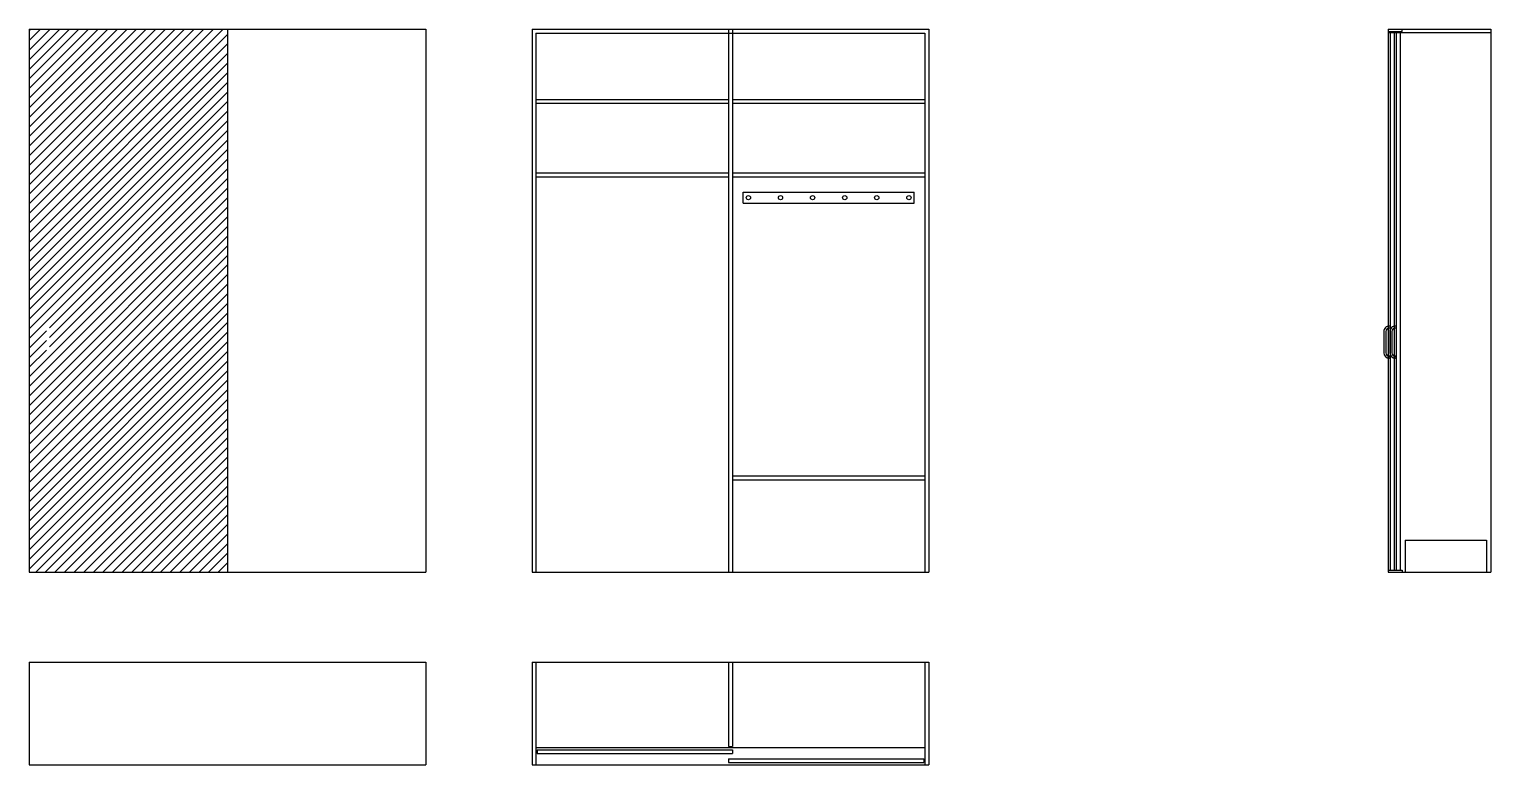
# Model space of a CAD drawing. Header units: millimetres. Extents: x 1764 to 3612, y -931 to 540.
# Drawn here: x 2380 to 3063, y 129 to 473 of the extents above; entities that cross this region are included whole.
import ezdxf

# ---------------------------------------------------------------- set-up
doc = ezdxf.new("R2010")
doc.units = ezdxf.units.MM

# ---------------------------------------------------------------- blocks, each defined once
blk = doc.blocks.new('Z$W@#29011')
for p, q in [((0, 3), (0, 2.5)), ((0, 3), (1, 3)), ((1, 3), (1, 2.5)), ((2.5, 1), (12.5, 1)), ((2.5, 0), (12.5, 0)), ((15, 3), (14, 3)), ((14, 3), (14, 2.5)), ((15, 3), (15, 2.5))]:
    blk.add_line(p, q)
for centre, radius, start, end in [((2.5, 2.5), 2.5, 180, 270), ((2.5, 2.5), 1.5, 180, 270), ((12.5, 2.5), 1.5, 270, 0), ((12.5, 2.5), 2.5, 270, 0)]:
    blk.add_arc(centre, radius, start, end)

msp = doc.modelspace()

# ---------------------------------------------------------------- hatches: boundary and pattern name
h = msp.add_hatch()
h.set_pattern_fill('ANSI31', color=256, style=0)
h.paths.add_polyline_path([(2472.828, 218.916), (2380.128, 218.916), (2380.128, 472.616), (2472.828, 472.616)])
h.paths.add_polyline_path([(2388.128, 321.416), (2388.128, 318.916), (2389.628, 318.916), (2389.628, 321.416), (2389.628, 331.416), (2389.628, 333.916), (2388.128, 333.916), (2388.128, 331.416)], flags=16)
h.paths.add_polyline_path([(2388.128, 321.416), (2389.628, 321.416), (2389.628, 318.916), (2388.128, 318.916)], flags=16)

# ---------------------------------------------------------------- linework, layer by layer
for p, q in [((2380.128, 472.616), (2380.128, 218.916)), ((2380.128, 472.616), (2565.528, 472.616)), ((2472.828, 472.616), (2472.828, 218.916)), ((2565.528, 472.616), (2565.528, 218.916)), ((2615.133, 472.616), (2800.533, 472.616)), ((2615.133, 472.616), (2615.133, 218.916)), ((2706.933, 472.316), (2706.933, 218.916)), ((2708.733, 472.316), (2708.733, 218.916)), ((2800.533, 472.616), (2800.533, 218.916)), ((3015.169, 472.616), (3015.169, 218.916)), ((3015.169, 472.616), (3063.169, 472.616)), ((3015.169, 471.616), (3021.769, 471.616)), ((3021.769, 471.616), (3021.769, 472.616)), ((3063.169, 472.616), (3063.169, 218.916)), ((2616.933, 470.816), (2616.933, 218.916)), ((2616.933, 470.816), (2798.733, 470.816)), ((2798.733, 470.816), (2798.733, 218.916)), ((3015.169, 471.116), (3063.169, 471.116)), ((3016.169, 471.116), (3016.169, 219.916)), ((3017.969, 471.116), (3017.969, 219.916)), ((3018.969, 471.116), (3018.969, 219.916)), ((3020.769, 471.116), (3020.769, 219.916)), ((2616.933, 439.816), (2706.933, 439.816)), ((2616.933, 438.016), (2706.933, 438.016)), ((2708.733, 439.816), (2798.733, 439.816)), ((2708.733, 438.016), (2798.733, 438.016)), ((2616.933, 405.516), (2706.933, 405.516)), ((2616.933, 403.716), (2706.933, 403.716)), ((2708.733, 405.516), (2798.733, 405.516)), ((2708.733, 403.716), (2798.733, 403.716)), ((2713.733, 391.416), (2713.733, 396.416)), ((2713.733, 396.416), (2793.733, 396.416)), ((2793.733, 391.416), (2793.733, 396.416)), ((2713.733, 391.416), (2793.733, 391.416)), ((2708.733, 263.916), (2798.733, 263.916)), ((2708.733, 262.116), (2798.733, 262.116)), ((3023.169, 233.916), (3023.169, 218.916)), ((3023.169, 233.916), (3061.169, 233.916)), ((3061.169, 233.916), (3061.169, 218.916)), ((2380.128, 218.916), (2565.528, 218.916)), ((2615.133, 218.916), (2800.533, 218.916)), ((3015.169, 219.916), (3021.769, 219.916)), ((3015.169, 218.916), (3063.169, 218.916)), ((3021.769, 219.916), (3021.769, 218.916)), ((2380.128, 176.951), (2380.128, 128.951)), ((2380.128, 176.951), (2565.528, 176.951)), ((2565.528, 176.951), (2565.528, 128.951)), ((2615.133, 176.951), (2615.133, 128.951)), ((2615.133, 176.951), (2800.533, 176.951)), ((2616.933, 176.951), (2616.933, 128.951)), ((2706.933, 176.951), (2706.933, 137.551)), ((2708.733, 176.951), (2708.733, 137.551)), ((2798.733, 176.951), (2798.733, 128.951)), ((2800.533, 176.951), (2800.533, 128.951)), ((2616.933, 136.951), (2798.733, 136.951)), ((2706.933, 137.551), (2708.733, 137.551)), ((2617.433, 135.951), (2708.733, 135.951)), ((2617.433, 135.951), (2617.433, 134.151)), ((2617.433, 134.151), (2708.733, 134.151)), ((2706.933, 131.751), (2798.233, 131.751)), ((2706.933, 131.751), (2706.933, 129.951)), ((2706.933, 129.951), (2798.233, 129.951)), ((2708.733, 135.951), (2708.733, 134.151)), ((2798.233, 131.751), (2798.233, 129.951)), ((2380.128, 128.951), (2565.528, 128.951)), ((2615.133, 128.951), (2800.533, 128.951))]:
    msp.add_line(p, q)
for centre in [(2716.233, 393.916), (2731.233, 393.916), (2746.233, 393.916), (2761.233, 393.916), (2776.233, 393.916), (2791.233, 393.916)]:
    msp.add_circle(centre, 1)

# ---------------------------------------------------------------- block references
at = {"rotation": -90.00000000000001}
for p in [(3013.169, 333.916), (3015.969, 333.916)]:
    msp.add_blockref('Z$W@#29011', p, dxfattribs=at)

doc.saveas('drawing.dxf')
